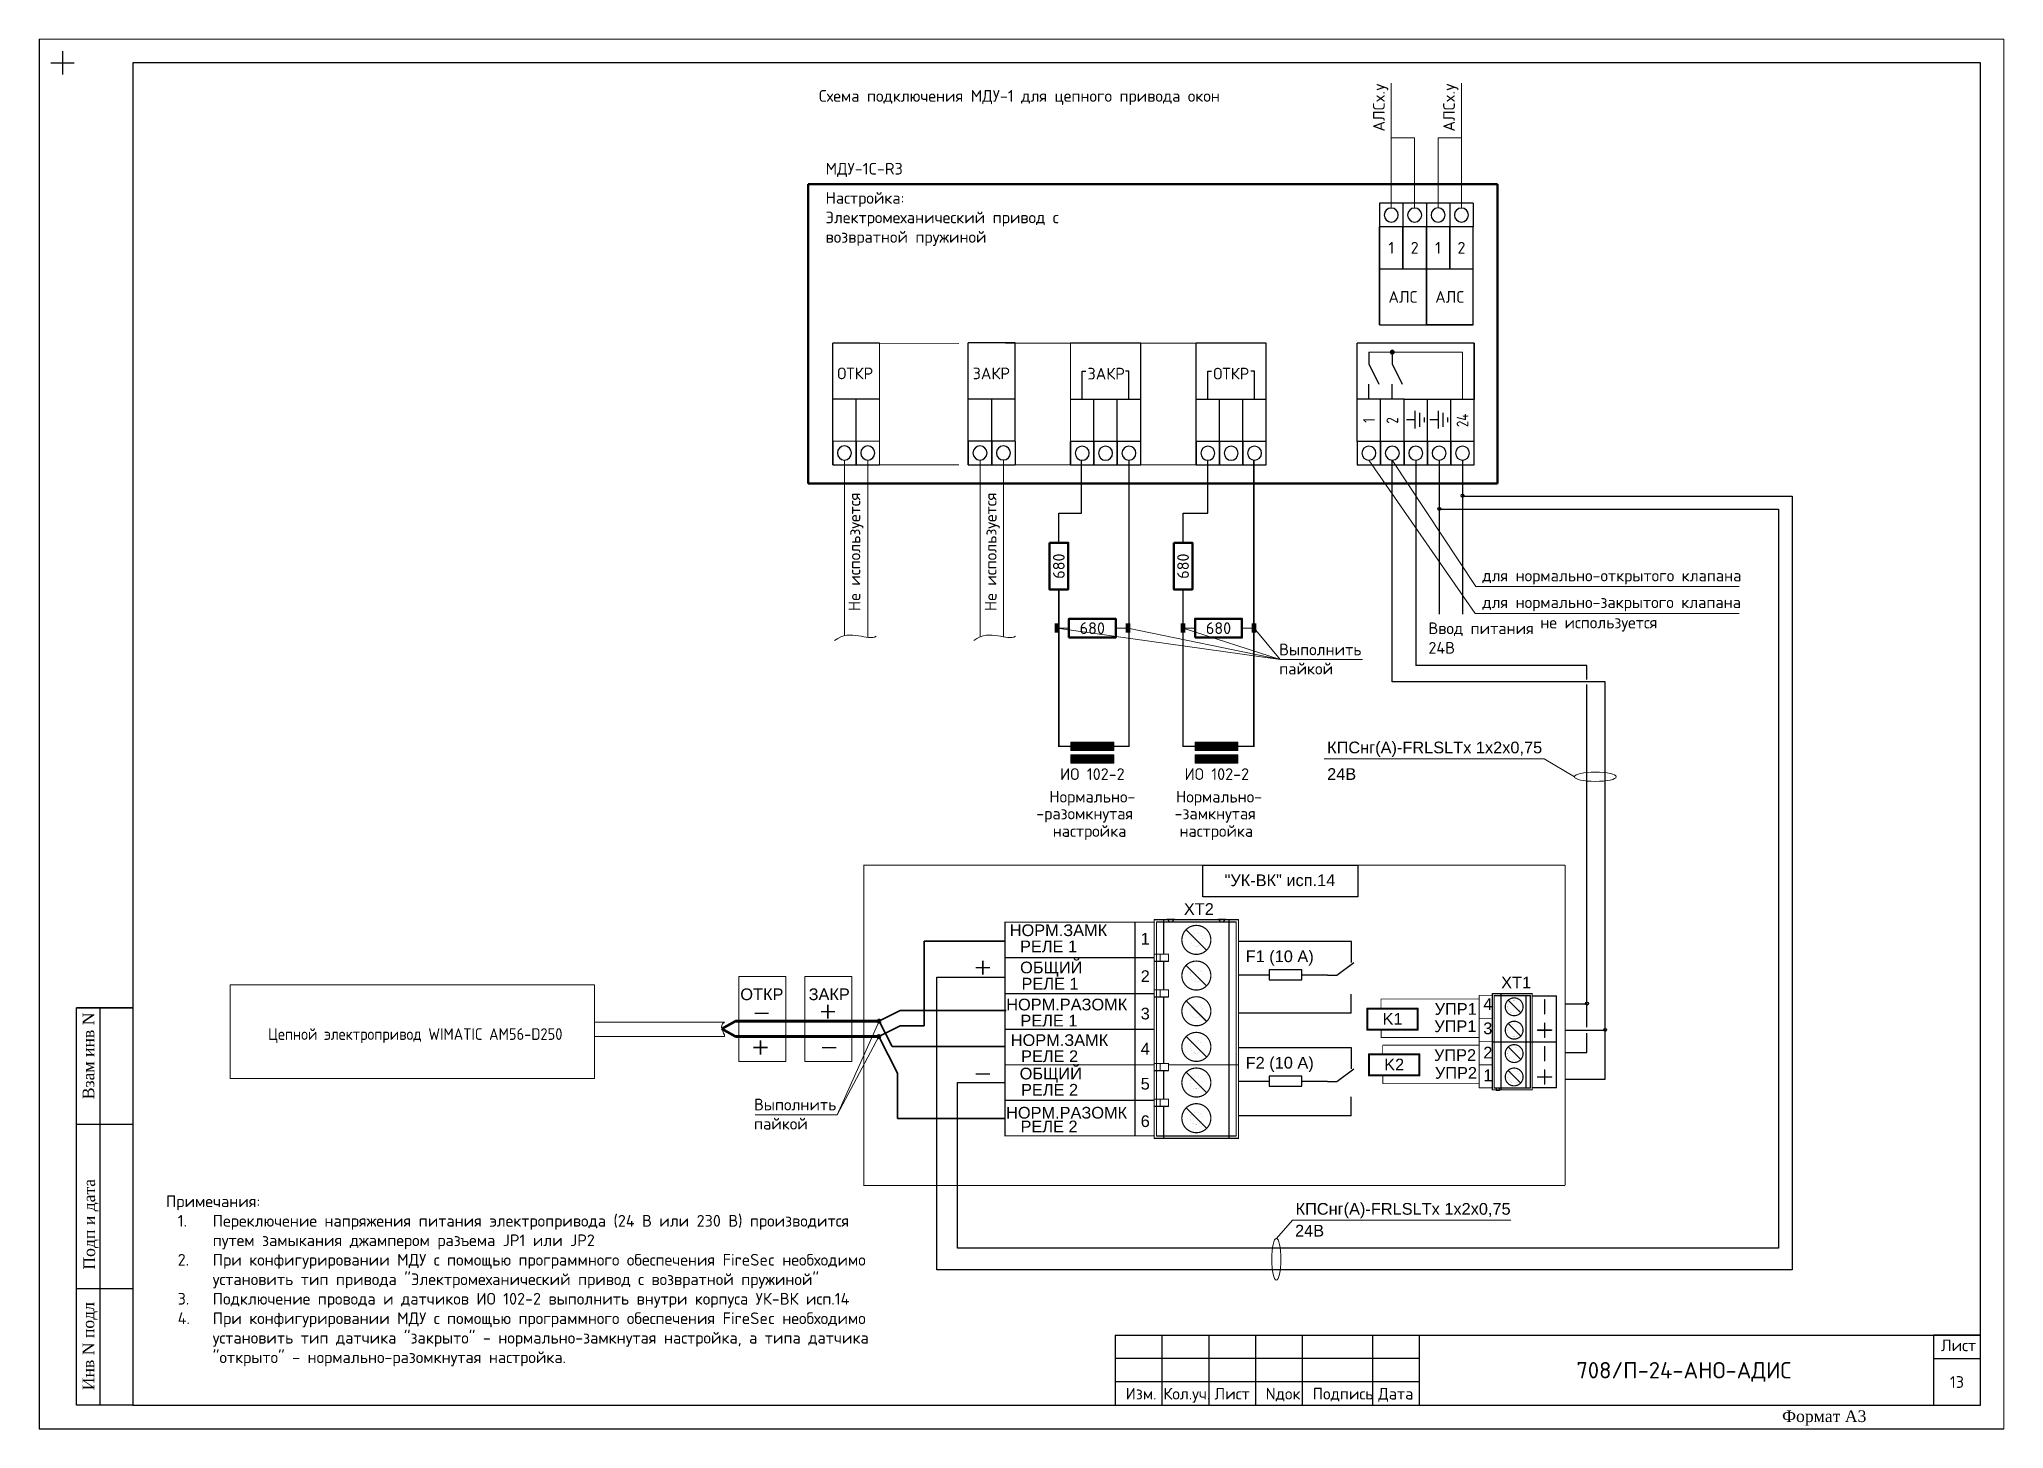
# Paper-space layout 'Сх2' of a CAD drawing. Header units: millimetres. Extents: x 1158 to 1578, y 856 to 1153.
# The model-space entities are those that its viewports show. They can reach past a viewport. Long polylines and large blocks are cut down to what shows.
import ezdxf
from ezdxf import colors
from ezdxf.entities.mleader import LeaderData, LeaderLine
from ezdxf.enums import TextEntityAlignment as Align
from ezdxf.math import Vec2, Vec3

# ---------------------------------------------------------------- set-up
doc = ezdxf.new("R2010")
doc.units = ezdxf.units.MM
doc.linetypes.add('Штриховая', pattern=[6, 2, -2, 2])
for name, color, linetype, lineweight in [('....ТЕКСТ', 7, 'Continuous', 15), ('1.АПС_текст', 7, 'Continuous', 15), ('RC-Выноски', 7, 'Continuous', 0), ('Основная сплош', 7, 'Continuous', 30), ('Примечания', 7, 'Continuous', 25), ('Схемы подключ', 7, 'Continuous', 15), ('Текст', 7, 'Continuous', 30)]:
    doc.layers.add(name, color=color, linetype=linetype, lineweight=lineweight)
doc.layers.add('Вспомог-я', color=123, linetype='Continuous', plot=False)
doc.layers.add('Основная', color=7, linetype='Continuous')
doc.layers.add('Штамп', color=7, linetype='Continuous', lineweight=25, true_color=0x000000)
doc.styles.add('ICOCPEUR', font='isocpeur.ttf', dxfattribs={"height": 250})
doc.styles.add('ISOCPEUR', font='isocpeur.ttf', dxfattribs={"height": 250})
doc.styles.get("Standard").update_dxf_attribs({"font": 'arial.ttf'})
doc.styles.add('TIMES', font='times.ttf')

psp = doc.layouts.new('Сх2')

msp = doc.modelspace()

# ---------------------------------------------------------------- texts
at = {"color": 7, "style": 'ISOCPEUR'}
for s, p in [('1', (326822.5, 49127.5)), ('2', (327322.5, 49128)), ('1', (327822.5, 49127.5)), ('2', (328322.5, 49128))]:
    msp.add_text(s, height=250, dxfattribs=at).set_placement(p, align=Align.MIDDLE_CENTER)
for p in [(327072.5, 48077.6), (328072.5, 48077.6)]:
    msp.add_text('АЛС', height=250, dxfattribs=at).set_placement(p, align=Align.MIDDLE)
for s, p in [('ОТКР', (314975.5, 46316.8)), ('ЗАКР', (317872.2, 46317.2)), ('ЗАКР', (320327.7, 46311.3)), ('ОТКР', (323015.7, 46312.2))]:
    msp.add_text(s, height=250, dxfattribs=at).set_placement(p)
at = {"color": 7, "style": 'ISOCPEUR', "width": 0.8}
for s, p in [('1', (326344.8, 45437.8)), ('2', (326844.8, 45437.8)), ('24', (328344.8, 45437.3))]:
    msp.add_text(s, height=250, rotation=90, dxfattribs=at).set_placement(p, align=Align.MIDDLE_CENTER)
for s, p in [('КПСнг(А)-FRLSLTx 1х2х0,75 ', (325451.2, 38446)), ('24В', (325451.2, 37878.5)), (' "УК-ВК" исп.14 ', (323161, 35607.3)), ('XT2', (322387.8, 34992.4)), ('XT1', (329171.8, 33422.5)), ('K1', (326636.9, 32644.1)), ('K2', (326670.7, 31668.8)), ('КПСнг(А)-FRLSLTx 1х2х0,75 ', (324776.7, 28583.5)), ('24В', (324764.9, 28116.9))]:
    msp.add_text(s, height=250).set_placement(p, align=Align.MIDDLE_LEFT)
for s, p in [('НОРМ.ЗАМК', (318665.3, 34414)), ('1', (321465, 34233)), ('РЕЛЕ 1', (318885.7, 34069.7)), ('ОБЩИЙ', (318887.2, 33618.4)), ('2', (321465, 33433)), ('ОТКР', (312904.7, 33044.9)), ('ЗАКР', (314366.2, 33044.9)), ('РЕЛЕ 1', (318916.8, 33272.3)), ('НОРМ.РАЗОМК', (318590.2, 32826.4)), ('3', (321465, 32633)), ('4', (328789.7, 32835.7)), ('РЕЛЕ 1', (318894, 32482)), ('3', (328789.7, 32317.3)), ('НОРМ.ЗАМК', (318687.2, 32065.5)), ('РЕЛЕ 2', (318907.6, 31721.2)), ('4', (321465, 31883)), ('2', (328789.7, 31798.9)), ('ОБЩИЙ', (318877.3, 31350.5)), ('1', (328789.7, 31312.9)), ('РЕЛЕ 2', (318906.9, 31004.4)), ('5', (321465, 31133)), ('НОРМ.РАЗОМК', (318587.5, 30513.5)), ('РЕЛЕ 2', (318896.2, 30219.8)), ('6', (321465, 30333))]:
    msp.add_text(s, height=250).set_placement(p)
for s, p in [('F1 (10 A)', (325164.6, 33982.1)), ('УПР1', (328649.8, 32856.6)), ('УПР1', (328642.4, 32487.1)), ('УПР2', (328636, 31870.8)), ('F2 (10 A)', (325164.6, 31707.2)), ('УПР2', (328655.4, 31490.7))]:
    msp.add_text(s, height=250).set_placement(p, align=Align.MIDDLE_RIGHT)
at = {"color": 7, "style": 'ISOCPEUR', "width": 0.9}
msp.add_text('Цепной электропривод WIMATIC AM56-D250', height=250, dxfattribs=at).set_placement((302808.7, 32194.8))
at = {"char_height": 250, "attachment_point": 7, "style": 'ISOCPEUR'}
for s, insert, width in [('МДУ-1C-R3', (314727.3, 50640.8), 732.526), ('Настройка:\\PЭлектромеханический привод с возвратной пружиной', (314727.3, 49166.8), 5176.954)]:
    msp.add_mtext(s, dxfattribs=dict(at, insert=insert, width=width))
at = {"layer": '1.АПС_текст', "style": 'ISOCPEUR'}
for p in [(319714.5, 42322.6), (322371.2, 42322.6)]:
    msp.add_text('680', height=250, rotation=90, dxfattribs=at).set_placement(p, align=Align.MIDDLE_CENTER)
for s, p in [('680', (320430.8, 40996.1)), ('680', (323128.4, 40996.1)), ('ИО 102-2', (320430.8, 37876.6)), ('ИО 102-2', (323092.3, 37876.6)), ('Нормально-', (320430.8, 37394.1)), ('Нормально-', (323139.8, 37394.1)), ('-разомкнутая', (320268.3, 37034.6)), ('-замкнутая', (323058.3, 37034.6)), ('настройка', (320372.8, 36660.6)), ('настройка', (323081.8, 36660.6))]:
    msp.add_text(s, height=250, dxfattribs=at).set_placement(p, align=Align.MIDDLE_CENTER)
at = {"layer": 'Схемы подключ', "style": 'ISOCPEUR'}
for p in [(326681.8, 52647.1), (328181.8, 52647.1)]:
    msp.add_text('АЛСx.y', height=250, rotation=90, dxfattribs=at).set_placement(p, align=Align.RIGHT)
at = {"layer": 'Схемы подключ', "color": 7, "style": 'ISOCPEUR'}
msp.add_text('Схема подключения МДУ-1 для цепного привода окон', height=250, dxfattribs=at).set_placement((314585.4, 52248.7))
at = {"layer": 'Схемы подключ', "lineweight": 0, "style": 'ISOCPEUR'}
for p in [(315469.4, 41359.9), (318382.4, 41359.9)]:
    msp.add_text('Не используется', height=250, rotation=90, dxfattribs=at).set_placement(p)
for s, p in [('Выполнить', (324426.1, 40416.1)), ('пайкой', (324426.1, 40006.6)), ('Выполнить', (313197.2, 30688.7)), ('пайкой', (313197.2, 30279.2))]:
    msp.add_text(s, height=250, dxfattribs=at).set_placement(p)
at = {"layer": 'Схемы подключ', "char_height": 250, "attachment_point": 1, "style": 'ISOCPEUR'}
for s, width, insert in [('для нормально-открытого клапана', 7548.5, (328768.3, 42246.6)), ('для нормально-закрытого клапана', 7548.5, (328768.3, 41675.6)), ('не используется', 7548.5, (330008.3, 41242.6)), ('Ввод питания 24В', 2631, (327616.4, 41118.5)), ('Примечания:\\P\\pi-750,l1000,t1000;1.^IПереключение напряжения питания электропривода (24 В или 230 В) производится путем замыкания джампером разъема JР1 или JР2\\P2.^IПри конфигурировании МДУ с помощью программного обеспечения FireSec необходимо установить тип привода "Электромеханический привод с возвратной пружиной"\\P3.^IПодключение провода и датчиков ИО 102-2 выполнить внутри корпуса УК-ВК исп.14\\P4.^IПри конфигурировании МДУ с помощью программного обеспечения FireSec необходимо установить тип датчика "закрыто" - нормально-замкнутая настройка, а типа датчика "открыто" - нормально-разомкнутая настройка.', 15552.68, (300624.9, 28870.1))]:
    msp.add_mtext_dynamic_manual_height_columns(s, width=width, gutter_width=1250, heights=[0], dxfattribs=dict(at, insert=insert))

# ---------------------------------------------------------------- blocks, each defined once
blk = doc.blocks.new('*U2739')
at = {"layer": 'Вспомог-я', "ltscale": 100}
for points in [[(493, 29450), (493, 28950)], [(243, 29200), (743, 29200)]]:
    blk.add_lwpolyline(points, dxfattribs=at)
at = {"layer": 'Основная сплош'}
for p, q in [((42000, 29700), (0, 29700)), ((0, 29700), (0, 0)), ((42000, 0), (42000, 29700)), ((2000, 29200), (2000, 500)), ((41500, 29200), (2000, 29200)), ((41500, 500), (41500, 29200)), ((793, 500), (793, 9000)), ((793, 6500), (793, 9000)), ((793, 9000), (1993, 9000)), ((1993, 9000), (793, 9000)), ((1293, 9000), (1293, 500)), ((1993, 6500), (793, 6500)), ((793, 500), (793, 3000)), ((793, 3000), (1993, 3000)), ((2000, 500), (793, 500)), ((2000, 500), (41500, 500)), ((0, 0), (42000, 0))]:
    blk.add_line(p, q, dxfattribs=at)
at = {"layer": 'Текст', "style": 'TIMES'}
for s, p in [('Взам инв N', (1176, 7044)), ('Подп и дата', (1193, 3400)), ('Инв N подл', (1174, 822))]:
    blk.add_text(s, height=250, rotation=90, dxfattribs=at).set_placement(p)
blk.add_text('Формат А3', height=250, dxfattribs=at).set_placement((37261, 143))
blk = doc.blocks.new('мал')
at = {"layer": 'Штамп'}
for p, q in [((23001, 2000), (23002, 500)), ((23001, 2000), (41501, 2000)), ((24002, 2000), (24002, 500)), ((25002, 2000), (25002, 500)), ((26002, 2000), (26002, 500)), ((27002, 2000), (27002, 500)), ((28502, 2000), (28502, 500)), ((29502, 2000), (29502, 500)), ((41501, 2000), (40501, 2000)), ((40501, 2000), (40501, 500)), ((29502, 1500), (23002, 1500)), ((40501, 1500), (41500, 1500)), ((29502, 1000), (23002, 1000))]:
    blk.add_line(p, q, dxfattribs=at)
at = {"style": 'ICOCPEUR'}
for tag, height, p in [('SHIFR', 350, (35162, 1250)), ('LIST', 250, (41000, 998))]:
    blk.add_attdef(tag, text='', height=height, dxfattribs=at).set_placement(p, align=Align.MIDDLE_CENTER)
at = {"layer": 'Штамп', "style": 'ICOCPEUR'}
for s, p in [('Лист', (40658, 1657)), ('Изм.', (23226, 624)), ('Кол.уч.', (24033, 624)), ('Лист', (25126, 624)), ('Nдок.', (26219, 624)), ('Подпись', (27226, 624)), ('Дата', (28626, 624))]:
    blk.add_text(s, height=250, dxfattribs=at).set_placement(p)

# ---------------------------------------------------------------- hatches: boundary and pattern name
h = msp.add_hatch(color=7)
h.paths.add_polyline_path([(326884, 46895.4), (326883.8, 46891.2), (326883.2, 46887.1), (326882.1, 46883), (326880.6, 46879.1), (326878.7, 46875.4), (326876.4, 46871.9), (326873.8, 46868.6), (326870.8, 46865.7), (326867.6, 46863), (326864, 46860.7), (326860.3, 46858.8), (326856.4, 46857.3), (326852.4, 46856.3), (326848.2, 46855.6), (326844, 46855.4), (326839.9, 46855.6), (326835.7, 46856.3), (326831.7, 46857.3), (326827.8, 46858.8), (326824, 46860.7), (326820.5, 46863), (326817.3, 46865.7), (326814.3, 46868.6), (326811.7, 46871.9), (326809.4, 46875.4), (326807.5, 46879.1), (326806, 46883), (326804.9, 46887.1), (326804.3, 46891.2), (326804, 46895.4), (326804.3, 46899.6), (326804.9, 46903.7), (326806, 46907.7), (326807.5, 46911.6), (326809.4, 46915.4), (326811.7, 46918.9), (326814.3, 46922.1), (326817.3, 46925.1), (326820.5, 46927.7), (326824, 46930), (326827.8, 46931.9), (326831.7, 46933.4), (326835.7, 46934.5), (326839.9, 46935.2), (326844, 46935.4), (326848.2, 46935.2), (326852.4, 46934.5), (326856.4, 46933.4), (326860.3, 46931.9), (326864, 46930), (326867.6, 46927.7), (326870.8, 46925.1), (326873.8, 46922.1), (326876.4, 46918.9), (326878.7, 46915.4), (326880.6, 46911.6), (326882.1, 46907.7), (326883.2, 46903.7), (326883.8, 46899.6)], flags=0)
h.paths.add_polyline_path([(326884, 46895.4), (326883.8, 46891.2), (326883.2, 46887.1), (326882.1, 46883), (326880.6, 46879.1), (326878.7, 46875.4), (326876.4, 46871.9), (326873.8, 46868.6), (326870.8, 46865.7), (326867.6, 46863), (326864, 46860.7), (326860.3, 46858.8), (326856.4, 46857.3), (326852.4, 46856.3), (326848.2, 46855.6), (326844, 46855.4), (326839.9, 46855.6), (326835.7, 46856.3), (326831.7, 46857.3), (326827.8, 46858.8), (326824, 46860.7), (326820.5, 46863), (326817.3, 46865.7), (326814.3, 46868.6), (326811.7, 46871.9), (326809.4, 46875.4), (326807.5, 46879.1), (326806, 46883), (326804.9, 46887.1), (326804.3, 46891.2), (326804, 46895.4), (326804.3, 46899.6), (326804.9, 46903.7), (326806, 46907.7), (326807.5, 46911.6), (326809.4, 46915.4), (326811.7, 46918.9), (326814.3, 46922.1), (326817.3, 46925.1), (326820.5, 46927.7), (326824, 46930), (326827.8, 46931.9), (326831.7, 46933.4), (326835.7, 46934.5), (326839.9, 46935.2), (326844, 46935.4), (326848.2, 46935.2), (326852.4, 46934.5), (326856.4, 46933.4), (326860.3, 46931.9), (326864, 46930), (326867.6, 46927.7), (326870.8, 46925.1), (326873.8, 46922.1), (326876.4, 46918.9), (326878.7, 46915.4), (326880.6, 46911.6), (326882.1, 46907.7), (326883.2, 46903.7), (326883.8, 46899.6)], flags=0)
h.paths.add_polyline_path([(326884, 46895.4), (326883.8, 46891.2), (326883.2, 46887.1), (326882.1, 46883), (326880.6, 46879.1), (326878.7, 46875.4), (326876.4, 46871.9), (326873.8, 46868.6), (326870.8, 46865.7), (326867.6, 46863), (326864, 46860.7), (326860.3, 46858.8), (326856.4, 46857.3), (326852.4, 46856.3), (326848.2, 46855.6), (326844, 46855.4), (326839.9, 46855.6), (326835.7, 46856.3), (326831.7, 46857.3), (326827.8, 46858.8), (326824, 46860.7), (326820.5, 46863), (326817.3, 46865.7), (326814.3, 46868.6), (326811.7, 46871.9), (326809.4, 46875.4), (326807.5, 46879.1), (326806, 46883), (326804.9, 46887.1), (326804.3, 46891.2), (326804, 46895.4), (326804.3, 46899.6), (326804.9, 46903.7), (326806, 46907.7), (326807.5, 46911.6), (326809.4, 46915.4), (326811.7, 46918.9), (326814.3, 46922.1), (326817.3, 46925.1), (326820.5, 46927.7), (326824, 46930), (326827.8, 46931.9), (326831.7, 46933.4), (326835.7, 46934.5), (326839.9, 46935.2), (326844, 46935.4), (326848.2, 46935.2), (326852.4, 46934.5), (326856.4, 46933.4), (326860.3, 46931.9), (326864, 46930), (326867.6, 46927.7), (326870.8, 46925.1), (326873.8, 46922.1), (326876.4, 46918.9), (326878.7, 46915.4), (326880.6, 46911.6), (326882.1, 46907.7), (326883.2, 46903.7), (326883.8, 46899.6)], flags=0)
at = {"layer": 'Схемы подключ', "lineweight": 25}
h = msp.add_hatch(color=256, dxfattribs=at)
h.dxf.hatch_style = 1
h.paths.add_polyline_path([(319723.7, 40900.4), (319723.7, 41100.1), (319684.5, 41100.1), (319674.3, 40900.1)])
h.paths.add_polyline_path([(319674.3, 40900.1), (319684.5, 41100.1), (319623.7, 41100.1), (319623.7, 40900.1)])
h = msp.add_hatch(color=256, dxfattribs=at)
h.dxf.hatch_style = 1
h.paths.add_polyline_path([(321240.1, 40899.5), (321240.1, 41099.2), (321200.9, 41099.2), (321190.7, 40899.2)])
h.paths.add_polyline_path([(321190.7, 40899.2), (321200.9, 41099.2), (321140.1, 41099.2), (321140.1, 40899.2)])
h = msp.add_hatch(color=256, dxfattribs=at)
h.dxf.hatch_style = 1
h.paths.add_polyline_path([(322421.2, 40900.4), (322421.2, 41100.1), (322382, 41100.1), (322371.8, 40900.1)])
h.paths.add_polyline_path([(322371.8, 40900.1), (322382, 41100.1), (322321.2, 41100.1), (322321.2, 40900.1)])
h = msp.add_hatch(color=256, dxfattribs=at)
h.dxf.hatch_style = 1
h.paths.add_polyline_path([(323937.7, 40899.5), (323937.7, 41099.2), (323898.5, 41099.2), (323888.3, 40899.2)])
h.paths.add_polyline_path([(323888.3, 40899.2), (323898.5, 41099.2), (323837.7, 41099.2), (323837.7, 40899.2)])
at = {"layer": 'Схемы подключ'}
h = msp.add_hatch(dxfattribs=at)
h.set_pattern_fill('ANSI31', color=256)
h.set_pattern_definition([(45, (-539140.54968, -802727.8462), (-0.088388347648, 0.088388347648), [])])
h.paths.add_polyline_path([(320888.1, 38379.1), (320888.1, 38557.1), (319970.6, 38557.1), (319970.6, 38379.1)])
h.paths.add_polyline_path([(320888.1, 38112.1), (320888.1, 38290.1), (319970.6, 38290.1), (319970.6, 38112.1)])
h = msp.add_hatch(dxfattribs=at)
h.set_pattern_fill('ANSI31', color=256)
h.set_pattern_definition([(45, (-536484.54968, -802727.8462), (-0.088388347648, 0.088388347648), [])])
h.paths.add_polyline_path([(323544.1, 38379.1), (323544.1, 38557.1), (322626.6, 38557.1), (322626.6, 38379.1)])
h.paths.add_polyline_path([(323544.1, 38112.1), (323544.1, 38290.1), (322626.6, 38290.1), (322626.6, 38112.1)])

# ---------------------------------------------------------------- linework, layer by layer
at = {"layer": '....ТЕКСТ', "lineweight": 15, "ltscale": 500}
for p, q in [((315129.7, 44590.1), (315129.7, 40834.8)), ((318032.1, 44591.2), (318032.1, 40811.2))]:
    msp.add_line(p, q, dxfattribs=at)
at = {"color": 7, "linetype": 'Continuous', "ltscale": 4}
for p, q in [((326572.5, 50078), (326572.5, 49577.8)), ((327072.5, 50078), (326572.5, 50078)), ((326572.5, 50077.8), (326572.5, 49577.5)), ((327572.5, 50078), (327072.5, 50078)), ((327072.5, 50078), (327072.5, 49577.8)), ((327572.5, 50077.8), (327072.5, 50077.8)), ((327072.5, 50077.8), (327072.5, 49577.5)), ((327572.5, 50078.3), (327572.5, 49578)), ((328072.5, 50078.3), (327572.5, 50078.3)), ((327572.5, 50078), (327572.5, 49577.8)), ((327572.5, 50077.8), (327572.5, 49577.5)), ((328072.5, 50078.3), (328072.5, 49578)), ((328572.5, 50078), (328072.5, 50078)), ((328072.5, 50078), (328072.5, 49577.8)), ((328572.5, 50078), (328572.5, 49577.8)), ((327072.5, 49577.8), (326572.5, 49577.8)), ((326572.5, 49577.8), (326572.5, 48677.8)), ((326572.5, 48677.5), (326572.5, 49577.5)), ((327572.5, 49577.8), (327072.5, 49577.8)), ((327072.5, 48677.8), (327072.5, 49577.8)), ((327572.5, 49577.5), (327072.5, 49577.5)), ((327072.5, 49577.5), (327072.5, 48677.5)), ((328072.5, 49578), (327572.5, 49578)), ((327572.5, 49578), (327572.5, 48678)), ((327572.5, 48677.8), (327572.5, 49577.8)), ((327572.5, 48677.5), (327572.5, 49577.5)), ((328072.5, 48678), (328072.5, 49578)), ((328572.5, 49577.8), (328072.5, 49577.8)), ((328072.5, 49577.8), (328072.5, 48677.8)), ((328572.5, 48677.8), (328572.5, 49577.8)), ((326572.5, 48677.8), (327072.5, 48677.8)), ((326572.5, 48677.8), (326572.5, 47477.8)), ((326572.5, 47477.8), (326572.5, 48677.5)), ((327072.5, 48677.5), (327572.5, 48677.5)), ((327572.5, 48678), (328072.5, 48678)), ((327572.5, 48678), (327572.5, 47478)), ((327572.5, 47478), (327572.5, 48677.8)), ((327572.5, 47477.8), (327572.5, 48677.5)), ((328072.5, 48677.8), (328572.5, 48677.8)), ((328572.5, 47478), (328572.5, 48677.8)), ((326572.5, 47477.8), (327572.5, 47477.8)), ((328572.5, 47478), (327572.5, 47477.8)), ((327572.5, 47478), (328572.5, 47478)), ((314879.7, 44990.9), (314879.5, 47091.8)), ((315879.7, 47091.9), (314879.7, 47091.8)), ((317779, 44991.6), (317779, 47092.3)), ((318779, 47092.3), (317779, 47092.2)), ((318779, 45892.9), (318779, 47093.4)), ((321464.4, 47087.6), (319964.4, 47087.5)), ((321465.5, 44486.6), (321464.4, 47087.6)), ((324149.9, 47087.6), (322649.9, 47087.5)), ((322651, 44986.4), (322649.9, 47087.5)), ((324150.1, 44986.7), (324149.9, 47087.6)), ((327094.8, 47088.6), (326094.8, 47088.5)), ((326094.8, 45888.4), (326094.8, 47088.5)), ((328594.8, 47087.8), (327094.8, 47087.7)), ((328594.8, 45887.5), (328594.8, 47087.8)), ((328594.8, 45887.3), (328594.8, 47087.8)), ((328594.8, 47087.8), (328594.8, 45887.4)), ((326344.8, 46894.8), (326344.8, 46643.4)), ((326344.8, 46643.4), (326558.8, 46210.4)), ((326843.8, 46895.6), (326843.8, 46643.6)), ((326843.8, 46643.6), (327057.8, 46210.6)), ((320214.4, 46489), (320292.3, 46489)), ((320214.4, 45888.8), (320214.4, 46489)), ((321214.4, 46489), (321136.5, 46489)), ((321214.4, 45888.8), (321214.4, 46489)), ((322899.9, 46487.6), (322977.8, 46487.6)), ((322899.9, 45887.3), (322899.9, 46487.6)), ((323899.9, 46487.6), (323822, 46487.6)), ((323899.9, 45887.3), (323899.9, 46487.6)), ((326344.8, 45888.2), (326344.8, 46210.4)), ((326843.8, 45888.4), (326843.8, 46210.6)), ((315379.7, 45891.5), (314879.7, 45891.5)), ((315379.7, 44991), (315379.7, 45891.7)), ((315879.7, 45891.7), (315379.7, 45891.7)), ((315379.7, 44990.8), (315379.7, 45891.5)), ((318279, 45891.9), (317779, 45891.9)), ((318779, 45892.1), (318279, 45892.1)), ((318279, 44991.3), (318279, 45892.1)), ((318279, 44991.1), (318279, 45891.9)), ((318779, 44993.3), (318779, 45894)), ((320464.4, 45887.1), (319964.4, 45887.1)), ((320464.4, 44986.4), (320464.4, 45887.3)), ((320964.4, 45887.1), (320464.4, 45887.1)), ((320464.4, 44986.4), (320464.4, 45887.1)), ((320464.4, 44986.2), (320464.4, 45887.1)), ((321464.4, 45887.3), (320964.4, 45887.3)), ((320964.4, 44986.6), (320964.4, 45887.3)), ((320964.4, 44986.4), (320964.4, 45887.1)), ((323149.9, 45887.1), (322649.9, 45887.1)), ((323149.9, 44986.4), (323149.9, 45887.3)), ((323649.9, 45887.1), (323149.9, 45887.1)), ((323149.9, 44986.2), (323149.9, 45887.1)), ((323149.9, 44986.4), (323149.9, 45887.1)), ((324149.9, 45887.3), (323649.9, 45887.3)), ((323649.9, 44986.6), (323649.9, 45887.3)), ((323649.9, 44986.4), (323649.9, 45887.1)), ((326094.8, 44987.2), (326094.8, 45888.4)), ((326594.8, 45888.2), (326094.8, 45888.2)), ((327094.8, 45888.4), (326594.8, 45888.4)), ((326594.8, 44987.6), (326594.8, 45888.4)), ((326594.8, 44987.4), (326594.8, 45888.2)), ((327094.8, 44987.7), (327094.8, 45888.6)), ((327594.8, 45887.3), (327094.8, 45887.3)), ((327594.8, 44986.6), (327594.8, 45887.5)), ((327594.8, 44986.6), (327594.8, 45887.3)), ((327594.8, 44986.4), (327594.8, 45887.3)), ((328094.8, 45887.3), (327594.8, 45887.3)), ((328094.8, 44986.8), (328094.8, 45887.5)), ((328594.8, 45887.5), (328094.8, 45887.5)), ((328094.8, 44986.6), (328094.8, 45887.3)), ((328594.8, 44986.9), (328594.8, 45887.8)), ((328594.8, 44986.8), (328594.8, 45887.7)), ((328594.8, 44986.7), (328594.8, 45887.6)), ((328594.8, 44986.8), (328594.8, 45887.5)), ((328594.8, 44986.8), (328594.8, 45887.5)), ((328594.8, 44986.7), (328594.8, 45887.5)), ((328594.8, 44986.6), (328594.8, 45887.5)), ((328594.8, 44986.7), (328594.8, 45887.4)), ((328594.8, 44986.6), (328594.8, 45887.3)), ((327334.8, 45451.8), (327147.8, 45451.8)), ((327334.8, 45261.8), (327334.8, 45641.8)), ((327434.8, 45301.8), (327434.8, 45601.8)), ((327534.8, 45401.8), (327534.8, 45501.8)), ((327834.8, 45451.8), (327647.8, 45451.8)), ((327834.8, 45261.8), (327834.8, 45641.8)), ((327934.8, 45301.8), (327934.8, 45601.8)), ((328034.8, 45401.8), (328034.8, 45501.8)), ((315379.7, 44990.2), (314879.7, 44989.9)), ((314879.7, 44490.1), (314879.7, 44990.1)), ((314879.7, 44989.9), (314879.7, 44490.1)), ((315879.7, 44990.2), (315379.7, 44989.9)), ((315379.7, 44490.1), (315379.7, 44990.1)), ((315379.7, 44989.9), (315379.7, 44490.1)), ((317779, 44991.4), (317779, 44491.5)), ((318279, 44990.6), (317779, 44990.3)), ((317779, 44490.4), (317779, 44990.4)), ((317779, 44990.3), (317779, 44490.4)), ((318779, 44990.6), (318279, 44990.3)), ((318279, 44490.4), (318279, 44990.4)), ((318279, 44990.3), (318279, 44490.4)), ((318779, 44989.5), (318779, 44490.4)), ((320464.4, 44986.7), (319964.4, 44986.4)), ((319964.4, 44486.6), (319964.4, 44986.5)), ((319964.4, 44986.4), (319964.4, 44486.6)), ((320964.4, 44986.7), (320464.4, 44986.4)), ((320464.4, 44486.6), (320464.4, 44986.5)), ((320464.4, 44986.4), (320464.4, 44486.6)), ((321464.4, 44986.7), (320964.4, 44986.4)), ((320964.4, 44486.6), (320964.4, 44986.5)), ((320964.4, 44986.4), (320964.4, 44486.6)), ((323149.9, 44986.7), (322649.9, 44986.4)), ((322649.9, 44486.6), (322649.9, 44986.5)), ((322649.9, 44986.4), (322649.9, 44486.6)), ((323649.9, 44986.7), (323149.9, 44986.4)), ((323149.9, 44486.6), (323149.9, 44986.5)), ((323149.9, 44986.4), (323149.9, 44486.6)), ((324149.9, 44986.7), (323649.9, 44986.4)), ((323649.9, 44486.6), (323649.9, 44986.5)), ((323649.9, 44986.4), (323649.9, 44486.6)), ((324149.9, 44486.6), (324149.9, 44986.5)), ((326594.8, 44986.9), (326094.8, 44986.6)), ((326094.8, 44986.6), (326094.8, 44486.8)), ((327094.8, 44986.9), (326594.8, 44986.6)), ((326594.8, 44486.8), (326594.8, 44986.7)), ((326594.8, 44986.6), (326594.8, 44486.8)), ((327594.8, 44986.9), (327094.8, 44986.6)), ((327094.8, 44486.8), (327094.8, 44986.7)), ((327094.8, 44986.6), (327094.8, 44486.8)), ((328094.8, 44986.9), (327594.8, 44986.6)), ((327594.8, 44486.8), (327594.8, 44986.7)), ((327594.8, 44986.6), (327594.8, 44486.8)), ((328594.8, 44986.9), (328094.8, 44986.6)), ((328094.8, 44486.8), (328094.8, 44986.7)), ((328094.8, 44986.6), (328094.8, 44486.8)), ((328594.8, 44486.8), (328594.8, 44986.7)), ((314879.7, 44490.1), (315379.7, 44490.1)), ((315379.7, 44490.1), (315879.7, 44490.1)), ((317779, 44490.4), (318279, 44490.4)), ((318279, 44490.4), (318779, 44490.4)), ((319964.4, 44486.6), (320464.4, 44486.6)), ((320464.4, 44486.6), (320964.4, 44486.6)), ((320964.4, 44486.6), (321464.4, 44486.6)), ((322649.9, 44486.6), (323149.9, 44486.6)), ((323149.9, 44486.6), (323649.9, 44486.6)), ((323649.9, 44486.6), (324149.9, 44486.6)), ((326094.8, 44486.8), (326594.8, 44486.8)), ((326594.8, 44486.8), (327094.8, 44486.8)), ((327094.8, 44486.8), (327594.8, 44486.8)), ((327594.8, 44486.8), (328094.8, 44486.8)), ((328094.8, 44486.8), (328594.8, 44486.8))]:
    msp.add_line(p, q, dxfattribs=at)
at = {"ltscale": 4}
for p, q in [((325970.9, 34300.5), (323556.7, 34300.5)), ((325970.6, 33848.3), (325970.9, 34300.5)), ((325661, 33579.4), (326024.1, 33848.3)), ((324208.3, 33579.8), (323556.7, 33579.8)), ((325456.5, 33579.4), (324908.3, 33579.8)), ((325456.5, 33579.4), (325661, 33579.4)), ((325966, 32766.3), (323556.7, 32766.3)), ((325966, 32766.3), (325966.2, 33172.9)), ((325970.9, 32025.7), (323556.7, 32025.7)), ((325970.6, 31573.5), (325970.9, 32025.7)), ((325661, 31304.6), (326024.1, 31573.5)), ((324208.3, 31305), (323556.7, 31305)), ((325456.5, 31304.6), (324908.3, 31305)), ((325456.5, 31304.6), (325661, 31304.6)), ((325966, 30570.4), (325966.2, 30976.9)), ((325966, 30570.4), (323556.7, 30570.4))]:
    msp.add_line(p, q, dxfattribs=at)
at = {"lineweight": 30, "ltscale": 4}
for p, q in [((331006, 32469), (331006.4, 33835.4)), ((331392.8, 31359.3), (331393.4, 33271.5)), ((330530.2, 32965.5), (331006.2, 32965.5)), ((330539.5, 32401.5), (331393.2, 32401.5)), ((331005.8, 31923.3), (331006, 32342.4)), ((330530.2, 31923.3), (331005.8, 31923.3)), ((330539.5, 31359.3), (331392.8, 31359.3))]:
    msp.add_line(p, q, dxfattribs=at)
at = {"color": 7, "linetype": 'Continuous', "const_width": 30}
for points in [[(321214.5, 44587.1), (321214.5, 38468.1), (320888.1, 38468.1)], [(323883.4, 44587.5), (323883.4, 38468.1), (323544.1, 38468.1)], [(319970.6, 38468.1), (319714.5, 38468.1), (319714.5, 41823)], [(322626.6, 38468.1), (322371.2, 38468.1), (322371.2, 41823)]]:
    msp.add_lwpolyline(points, dxfattribs=at)
at = {"lineweight": 50}
for points in [[(319514.5, 42822.2), (319914.5, 42822.2), (319914.5, 41823), (319514.5, 41823)], [(322171.2, 42822.2), (322571.2, 42822.2), (322571.2, 41823), (322171.2, 41823)], [(319931.2, 40796.1), (319931.2, 41196.1), (320930.4, 41196.1), (320930.4, 40796.1)], [(322628.8, 40796.1), (322628.8, 41196.1), (323628, 41196.1), (323628, 40796.1)]]:
    msp.add_lwpolyline(points, close=True, dxfattribs=at)
at = {"linetype": 'Continuous', "lineweight": 35, "const_width": 20}
msp.add_lwpolyline([(330539.5, 35933), (315547.9, 35933), (315547.9, 29083), (330539.5, 29083)], dxfattribs=at)
at = {"linetype": 'Continuous'}
for points, const_width in [([(318362.4, 35938, 1), (318362.4, 35928, 1)], 10), ([(318362.4, 35938, 1), (318362.4, 35928, 1)], 10), ([(327679.3, 35938, 1), (327679.3, 35928, 1)], 10), ([(327679.3, 35938, 1), (327679.3, 35928, 1)], 10), ([(318562.4, 34719.4, 1), (318562.4, 34706.7, 1)], 12.7), ([(318562.4, 34719.4, 1), (318562.4, 34706.7, 1)], 12.7), ([(321345, 34719.4, 1), (321345, 34706.7, 1)], 12.7), ([(321753.3, 34771.2, 1), (321753.3, 34758.5, 1)], 12.7), ([(321753.3, 34771.2, 1), (321753.3, 34758.5, 1)], 12.7), ([(321755, 34719.4, 1), (321755, 34706.7, 1)], 12.7), ([(321804.1, 34720.4, 1), (321804.1, 34707.7, 1)], 12.7), ([(321804.1, 34720.4, 1), (321804.1, 34707.7, 1)], 12.7), ([(321956.5, 34771.2, 1), (321956.5, 34758.5, 1)], 12.7), ([(321956.5, 34720.4, 1), (321956.5, 34707.7, 1)], 12.7), ([(322032.7, 34783.9, 1), (322032.7, 34771.2, 1)], 12.7), ([(322032.7, 34783.9, 1), (322032.7, 34771.2, 1)], 12.7), ([(322083.5, 34720.4, 1), (322083.5, 34707.7, 1)], 12.7), ([(322134.3, 34720.4, 1), (322134.3, 34707.7, 1)], 12.7), ([(322185.1, 34783.9, 1), (322185.1, 34771.2, 1)], 12.7), ([(322185.1, 34783.9, 1), (322185.1, 34771.2, 1)], 12.7), ([(322655, 34642.9, 1), (322655, 34023.1, 1)], 25.4), ([(322435.9, 34558.5, 1), (322435.9, 34545.8, 1)], 12.7), ([(322655, 34468, 1), (322655, 34198, 1)], 1), ([(322535, 34459.4, 1), (322535, 34446.7, 1)], 12.7), ([(322535, 34459.4, 1), (322535, 34446.7, 1)], 12.7), ([(322655, 34720.4, 1), (322655, 34707.7, 1)], 12.7), ([(322655, 34720.4, 1), (322655, 34707.7, 1)], 12.7), ([(323124.9, 34783.9, 1), (323124.9, 34771.2, 1)], 12.7), ([(323124.9, 34783.9, 1), (323124.9, 34771.2, 1)], 12.7), ([(323175.7, 34720.4, 1), (323175.7, 34707.7, 1)], 12.7), ([(323226.5, 34720.4, 1), (323226.5, 34707.7, 1)], 12.7), ([(323277.3, 34783.9, 1), (323277.3, 34771.2, 1)], 12.7), ([(323277.3, 34783.9, 1), (323277.3, 34771.2, 1)], 12.7), ([(323353.5, 34771.2, 1), (323353.5, 34758.5, 1)], 12.7), ([(323353.5, 34720.4, 1), (323353.5, 34707.7, 1)], 12.7), ([(323505.9, 34720.4, 1), (323505.9, 34707.7, 1)], 12.7), ([(323505.9, 34720.4, 1), (323505.9, 34707.7, 1)], 12.7), ([(323556.7, 34771.2, 1), (323556.7, 34758.5, 1)], 12.7), ([(323556.7, 34771.2, 1), (323556.7, 34758.5, 1)], 12.7), ([(321753.3, 34034.6, 1), (321753.3, 34021.9, 1)], 12.7), ([(321804.1, 34034.6, 1), (321804.1, 34021.9, 1)], 12.7), ([(321880.3, 34034.6, 1), (321880.3, 34021.9, 1)], 12.7), ([(321880.3, 34034.6, 1), (321880.3, 34021.9, 1)], 12.7), ([(321956.5, 34034.6, 1), (321956.5, 34021.9, 1)], 12.7), ([(321956.5, 34034.6, 1), (321956.5, 34021.9, 1)], 12.7), ([(322058.1, 34034.6, 1), (322058.1, 34021.9, 1)], 12.7), ([(322058.1, 34034.6, 1), (322058.1, 34021.9, 1)], 12.7), ([(322058.1, 34034.6, 1), (322058.1, 34021.9, 1)], 12.7), ([(322058.1, 34034.6, 1), (322058.1, 34021.9, 1)], 12.7), ([(322775, 34219.4, 1), (322775, 34206.7, 1)], 12.7), ([(322775, 34219.4, 1), (322775, 34206.7, 1)], 12.7), ([(322874.1, 34120.3, 1), (322874.1, 34107.6, 1)], 12.7), ([(318562.4, 33959.4, 1), (318562.4, 33946.7, 1)], 12.7), ([(321745, 33959.4, 1), (321745, 33946.7, 1)], 12.7), ([(321753.3, 33882.2, 1), (321753.3, 33869.5, 1)], 12.7), ([(321804.1, 33882.2, 1), (321804.1, 33869.5, 1)], 12.7), ([(321880.3, 33882.2, 1), (321880.3, 33869.5, 1)], 12.7), ([(321880.3, 33882.2, 1), (321880.3, 33869.5, 1)], 12.7), ([(321956.5, 33882.2, 1), (321956.5, 33869.5, 1)], 12.7), ([(321956.5, 33882.2, 1), (321956.5, 33869.5, 1)], 12.7), ([(322058.1, 33882.2, 1), (322058.1, 33869.5, 1)], 12.7), ([(322058.1, 33882.2, 1), (322058.1, 33869.5, 1)], 12.7), ([(322058.1, 33882.2, 1), (322058.1, 33869.5, 1)], 12.7), ([(322058.1, 33882.2, 1), (322058.1, 33869.5, 1)], 12.7), ([(322655, 33880.2, 1), (322655, 33260.4, 1)], 25.4), ([(322355, 33639.4, 1), (322355, 33626.7, 1)], 12.7), ([(322435.9, 33796.5, 1), (322435.9, 33783.8, 1)], 12.7), ([(322655, 33705.3, 1), (322655, 33435.3, 1)], 1), ([(318562.4, 33189.4, 1), (318562.4, 33176.7, 1)], 12.7), ([(321745, 33189.4, 1), (321745, 33176.7, 1)], 12.7), ([(321753.3, 33272.6, 1), (321753.3, 33259.9, 1)], 12.7), ([(321804.1, 33272.6, 1), (321804.1, 33259.9, 1)], 12.7), ([(321880.3, 33272.6, 1), (321880.3, 33259.9, 1)], 12.7), ([(321880.3, 33272.6, 1), (321880.3, 33259.9, 1)], 12.7), ([(321956.5, 33272.6, 1), (321956.5, 33259.9, 1)], 12.7), ([(321956.5, 33272.6, 1), (321956.5, 33259.9, 1)], 12.7), ([(322058.1, 33272.6, 1), (322058.1, 33259.9, 1)], 12.7), ([(322058.1, 33272.6, 1), (322058.1, 33259.9, 1)], 12.7), ([(322058.1, 33272.6, 1), (322058.1, 33259.9, 1)], 12.7), ([(322058.1, 33272.6, 1), (322058.1, 33259.9, 1)], 12.7), ([(322874.1, 33358.3, 1), (322874.1, 33345.6, 1)], 12.7), ([(328984.1, 33191.7, 1), (328984.1, 33179, 1)], 12.7), ([(328984.1, 33191.7, 1), (328984.1, 33179, 1)], 12.7), ([(329169.5, 33191.7, 1), (329169.5, 33179, 1)], 12.7), ([(329834.9, 33191.7, 1), (329834.9, 33179, 1)], 12.7), ([(329834.9, 33191.7, 1), (329834.9, 33179, 1)], 12.7), ([(321753.3, 33120.2, 1), (321753.3, 33107.5, 1)], 12.7), ([(321804.1, 33120.2, 1), (321804.1, 33107.5, 1)], 12.7), ([(321880.3, 33120.2, 1), (321880.3, 33107.5, 1)], 12.7), ([(321880.3, 33120.2, 1), (321880.3, 33107.5, 1)], 12.7), ([(321956.5, 33120.2, 1), (321956.5, 33107.5, 1)], 12.7), ([(321956.5, 33120.2, 1), (321956.5, 33107.5, 1)], 12.7), ([(322058.1, 33120.2, 1), (322058.1, 33107.5, 1)], 12.7), ([(322058.1, 33120.2, 1), (322058.1, 33107.5, 1)], 12.7), ([(322058.1, 33120.2, 1), (322058.1, 33107.5, 1)], 12.7), ([(322058.1, 33120.2, 1), (322058.1, 33107.5, 1)], 12.7), ([(322655, 33117.5, 1), (322655, 32497.7, 1)], 25.4), ([(322435.9, 33034.5, 1), (322435.9, 33021.8, 1)], 12.7), ([(322655, 32942.6, 1), (322655, 32672.6, 1)], 1), ([(326299.5, 32863, 1), (326322, 32863, 1)], 22.5), ([(326299.5, 32863, 1), (326322, 32863, 1)], 22.5), ([(327376.4, 32863, 1), (327398.9, 32863, 1)], 22.5), ([(327376.4, 32863, 1), (327398.9, 32863, 1)], 22.5), ([(329022.2, 33146.8, 1), (329022.2, 33134.1, 1)], 12.7), ([(329022.2, 33146.8, 1), (329022.2, 33134.1, 1)], 12.7), ([(329169.5, 33146.8, 1), (329169.5, 33134.1, 1)], 12.7), ([(329169.5, 33109.4, 1), (329169.5, 33096.7, 1)], 12.7), ([(329169.5, 32909.4, 1), (329169.5, 32896.7, 1)], 12.7), ([(329449.5, 32712.5, 1), (329449.5, 33093.5, 1)], 25.4), ([(329322.5, 33049.1, 1), (329322.5, 33036.4, 1)], 12.7), ([(329449.5, 32768.2, 1), (329449.5, 33038.2, 1)], 1.02), ([(329589.2, 32782.4, 1), (329589.2, 32769.7, 1)], 12.7), ([(329703.5, 33146.8, 1), (329703.5, 33134.1, 1)], 12.7), ([(329796.8, 33146.8, 1), (329796.8, 33134.1, 1)], 12.7), ([(329796.8, 33146.8, 1), (329796.8, 33134.1, 1)], 12.7), ([(329839.5, 33140.5, 1), (329839.5, 33125.5, 1)], 15), ([(330099.5, 33060.5, 1), (330099.5, 33045.5, 1)], 15), ([(330099.5, 32760.5, 1), (330099.5, 32745.5, 1)], 15), ([(330349.5, 33140.5, 1), (330349.5, 33125.5, 1)], 15), ([(330349.5, 33140.5, 1), (330349.5, 33125.5, 1)], 15), ([(318562.4, 32429.4, 1), (318562.4, 32416.7, 1)], 12.7), ([(321745, 32429.4, 1), (321745, 32416.7, 1)], 12.7), ([(322655, 32355.5, 1), (322655, 31735.7, 1)], 25.4), ([(322874.1, 32596.3, 1), (322874.1, 32583.6, 1)], 12.7), ([(326299.5, 32413, 1), (326322, 32413, 1)], 22.5), ([(326299.5, 32413, 1), (326322, 32413, 1)], 22.5), ([(327376.4, 32413, 1), (327398.9, 32413, 1)], 22.5), ([(327376.4, 32413, 1), (327398.9, 32413, 1)], 22.5), ([(329169.5, 32709.4, 1), (329169.5, 32696.7, 1)], 12.7), ([(329169.5, 32509.4, 1), (329169.5, 32496.7, 1)], 12.7), ([(329449.5, 32212.5, 1), (329449.5, 32593.5, 1)], 25.4), ([(329322.5, 32549.1, 1), (329322.5, 32536.4, 1)], 12.7), ([(329449.5, 32268, 1), (329449.5, 32538, 1)], 1.02), ([(329949.5, 32410.5, 1), (329949.5, 32395.5, 1)], 15), ([(330099.5, 32560.5, 1), (330099.5, 32545.5, 1)], 15), ([(330249.5, 32410.5, 1), (330249.5, 32395.5, 1)], 15), ([(322435.9, 32272.5, 1), (322435.9, 32259.8, 1)], 12.7), ([(322655, 32180.6, 1), (322655, 31910.6, 1)], 1), ([(328989.5, 32160.5, 1), (328989.5, 32145.5, 1)], 15), ([(329169.5, 32309.4, 1), (329169.5, 32296.7, 1)], 12.7), ([(329449.5, 31712.5, 1), (329449.5, 32093.5, 1)], 25.4), ([(329319.5, 32159.4, 1), (329319.5, 32146.7, 1)], 12.7), ([(329322.5, 32049.1, 1), (329322.5, 32036.4, 1)], 12.7), ([(329449.5, 31768.2, 1), (329449.5, 32038.2, 1)], 1.02), ([(329519.5, 32159.4, 1), (329519.5, 32146.7, 1)], 12.7), ([(329589.2, 32282.4, 1), (329589.2, 32269.7, 1)], 12.7), ([(329709.5, 32169.4, 1), (329709.5, 32156.7, 1)], 12.7), ([(330099.5, 32260.5, 1), (330099.5, 32245.5, 1)], 15), ([(330099.5, 32060.5, 1), (330099.5, 32045.5, 1)], 15), ([(330349.5, 32160.5, 1), (330349.5, 32145.5, 1)], 15), ([(321745, 31669.4, 1), (321745, 31656.7, 1)], 12.7), ([(321753.3, 31697.8, 1), (321753.3, 31685.1, 1)], 12.7), ([(321753.3, 31545.4, 1), (321753.3, 31532.7, 1)], 12.7), ([(321804.1, 31697.8, 1), (321804.1, 31685.1, 1)], 12.7), ([(321804.1, 31545.4, 1), (321804.1, 31532.7, 1)], 12.7), ([(321880.3, 31697.8, 1), (321880.3, 31685.1, 1)], 12.7), ([(321880.3, 31697.8, 1), (321880.3, 31685.1, 1)], 12.7), ([(321880.3, 31545.4, 1), (321880.3, 31532.7, 1)], 12.7), ([(321880.3, 31545.4, 1), (321880.3, 31532.7, 1)], 12.7), ([(321956.5, 31697.8, 1), (321956.5, 31685.1, 1)], 12.7), ([(321956.5, 31697.8, 1), (321956.5, 31685.1, 1)], 12.7), ([(321956.5, 31545.4, 1), (321956.5, 31532.7, 1)], 12.7), ([(321956.5, 31545.4, 1), (321956.5, 31532.7, 1)], 12.7), ([(322058.1, 31697.8, 1), (322058.1, 31685.1, 1)], 12.7), ([(322058.1, 31697.8, 1), (322058.1, 31685.1, 1)], 12.7), ([(322058.1, 31697.8, 1), (322058.1, 31685.1, 1)], 12.7), ([(322058.1, 31697.8, 1), (322058.1, 31685.1, 1)], 12.7), ([(322058.1, 31545.4, 1), (322058.1, 31532.7, 1)], 12.7), ([(322058.1, 31545.4, 1), (322058.1, 31532.7, 1)], 12.7), ([(322058.1, 31545.4, 1), (322058.1, 31532.7, 1)], 12.7), ([(322058.1, 31545.4, 1), (322058.1, 31532.7, 1)], 12.7), ([(322065, 31669.4, 1), (322065, 31656.7, 1)], 12.7), ([(322125, 31669.4, 1), (322125, 31656.7, 1)], 12.7), ([(322325, 31669.4, 1), (322325, 31656.7, 1)], 12.7), ([(322655, 31593.5, 1), (322655, 30973.7, 1)], 25.4), ([(322435.9, 31510.5, 1), (322435.9, 31497.8, 1)], 12.7), ([(322525, 31669.4, 1), (322525, 31656.7, 1)], 12.7), ([(322725, 31669.4, 1), (322725, 31656.7, 1)], 12.7), ([(322874.1, 31834.3, 1), (322874.1, 31821.6, 1)], 12.7), ([(322925, 31669.4, 1), (322925, 31656.7, 1)], 12.7), ([(323125, 31669.4, 1), (323125, 31656.7, 1)], 12.7), ([(323325, 31669.4, 1), (323325, 31656.7, 1)], 12.7), ([(323555, 31669.4, 1), (323555, 31656.7, 1)], 12.7), ([(326333.3, 31887.7, 1), (326355.8, 31887.7, 1)], 22.5), ([(326333.3, 31887.7, 1), (326355.8, 31887.7, 1)], 22.5), ([(327410.2, 31887.7, 1), (327432.7, 31887.7, 1)], 22.5), ([(327410.2, 31887.7, 1), (327432.7, 31887.7, 1)], 22.5), ([(329449.5, 31212.5, 1), (329449.5, 31593.5, 1)], 25.4), ([(329322.5, 31549.1, 1), (329322.5, 31536.4, 1)], 12.7), ([(329449.5, 31268, 1), (329449.5, 31538, 1)], 1.02), ([(329589.2, 31782.4, 1), (329589.2, 31769.7, 1)], 12.7), ([(330099.5, 31760.5, 1), (330099.5, 31745.5, 1)], 15), ([(330099.5, 31560.5, 1), (330099.5, 31545.5, 1)], 15), ([(322655, 31418.6, 1), (322655, 31148.6, 1)], 1), ([(326333.3, 31437.7, 1), (326355.8, 31437.7, 1)], 22.5), ([(326333.3, 31437.7, 1), (326355.8, 31437.7, 1)], 22.5), ([(327410.2, 31437.7, 1), (327432.7, 31437.7, 1)], 22.5), ([(327410.2, 31437.7, 1), (327432.7, 31437.7, 1)], 22.5), ([(328984.1, 31134, 1), (328984.1, 31121.3, 1)], 12.7), ([(328984.1, 31134, 1), (328984.1, 31121.3, 1)], 12.7), ([(329022.2, 31172.1, 1), (329022.2, 31159.4, 1)], 12.7), ([(329022.2, 31172.1, 1), (329022.2, 31159.4, 1)], 12.7), ([(329068.2, 31172.1, 1), (329068.2, 31159.4, 1)], 12.7), ([(329068.2, 31122.1, 1), (329068.2, 31109.4, 1)], 12.7), ([(329068.2, 31122.1, 1), (329068.2, 31109.4, 1)], 12.7), ([(329132.8, 31172.1, 1), (329132.8, 31159.4, 1)], 12.7), ([(329132.8, 31122.1, 1), (329132.8, 31109.4, 1)], 12.7), ([(329132.8, 31122.1, 1), (329132.8, 31109.4, 1)], 12.7), ([(329169.5, 31172.1, 1), (329169.5, 31159.4, 1)], 12.7), ([(329169.5, 31134, 1), (329169.5, 31121.3, 1)], 12.7), ([(329589.2, 31282.4, 1), (329589.2, 31269.7, 1)], 12.7), ([(329703.5, 31172.1, 1), (329703.5, 31159.4, 1)], 12.7), ([(329796.8, 31172.1, 1), (329796.8, 31159.4, 1)], 12.7), ([(329796.8, 31172.1, 1), (329796.8, 31159.4, 1)], 12.7), ([(329834.9, 31134, 1), (329834.9, 31121.3, 1)], 12.7), ([(329834.9, 31134, 1), (329834.9, 31121.3, 1)], 12.7), ([(329839.5, 31180.5, 1), (329839.5, 31165.5, 1)], 15), ([(329949.5, 31410.5, 1), (329949.5, 31395.5, 1)], 15), ([(330099.5, 31260.5, 1), (330099.5, 31245.5, 1)], 15), ([(330249.5, 31410.5, 1), (330249.5, 31395.5, 1)], 15), ([(330349.5, 31180.5, 1), (330349.5, 31165.5, 1)], 15), ([(330349.5, 31180.5, 1), (330349.5, 31165.5, 1)], 15), ([(318562.4, 30909.4, 1), (318562.4, 30896.7, 1)], 12.7), ([(321745, 30909.4, 1), (321745, 30896.7, 1)], 12.7), ([(321753.3, 30935.8, 1), (321753.3, 30923.1, 1)], 12.7), ([(321753.3, 30783.4, 1), (321753.3, 30770.7, 1)], 12.7), ([(321804.1, 30935.8, 1), (321804.1, 30923.1, 1)], 12.7), ([(321804.1, 30783.4, 1), (321804.1, 30770.7, 1)], 12.7), ([(321880.3, 30935.8, 1), (321880.3, 30923.1, 1)], 12.7), ([(321880.3, 30935.8, 1), (321880.3, 30923.1, 1)], 12.7), ([(321880.3, 30783.4, 1), (321880.3, 30770.7, 1)], 12.7), ([(321880.3, 30783.4, 1), (321880.3, 30770.7, 1)], 12.7), ([(321956.5, 30935.8, 1), (321956.5, 30923.1, 1)], 12.7), ([(321956.5, 30935.8, 1), (321956.5, 30923.1, 1)], 12.7), ([(321956.5, 30783.4, 1), (321956.5, 30770.7, 1)], 12.7), ([(321956.5, 30783.4, 1), (321956.5, 30770.7, 1)], 12.7), ([(322058.1, 30935.8, 1), (322058.1, 30923.1, 1)], 12.7), ([(322058.1, 30935.8, 1), (322058.1, 30923.1, 1)], 12.7), ([(322058.1, 30935.8, 1), (322058.1, 30923.1, 1)], 12.7), ([(322058.1, 30935.8, 1), (322058.1, 30923.1, 1)], 12.7), ([(322058.1, 30783.4, 1), (322058.1, 30770.7, 1)], 12.7), ([(322058.1, 30783.4, 1), (322058.1, 30770.7, 1)], 12.7), ([(322058.1, 30783.4, 1), (322058.1, 30770.7, 1)], 12.7), ([(322058.1, 30783.4, 1), (322058.1, 30770.7, 1)], 12.7), ([(322655, 30831.5, 1), (322655, 30211.7, 1)], 25.4), ([(322435.9, 30748.5, 1), (322435.9, 30735.8, 1)], 12.7), ([(322874.1, 31072.3, 1), (322874.1, 31059.6, 1)], 12.7), ([(322655, 30656.6, 1), (322655, 30386.6, 1)], 1), ([(322874.1, 30310.3, 1), (322874.1, 30297.6, 1)], 12.7), ([(318562.4, 30149.4, 1), (318562.4, 30136.7, 1)], 12.7), ([(318562.4, 30149.4, 1), (318562.4, 30136.7, 1)], 12.7), ([(321345, 30149.4, 1), (321345, 30136.7, 1)], 12.7), ([(321753.3, 30097.6, 1), (321753.3, 30084.9, 1)], 12.7), ([(321753.3, 30097.6, 1), (321753.3, 30084.9, 1)], 12.7), ([(321755, 30149.4, 1), (321755, 30136.7, 1)], 12.7), ([(321804.1, 30148.4, 1), (321804.1, 30135.7, 1)], 12.7), ([(321804.1, 30148.4, 1), (321804.1, 30135.7, 1)], 12.7), ([(321956.5, 30148.4, 1), (321956.5, 30135.7, 1)], 12.7), ([(321956.5, 30097.6, 1), (321956.5, 30084.9, 1)], 12.7), ([(323353.5, 30148.4, 1), (323353.5, 30135.7, 1)], 12.7), ([(323353.5, 30097.6, 1), (323353.5, 30084.9, 1)], 12.7), ([(323505.9, 30148.4, 1), (323505.9, 30135.7, 1)], 12.7), ([(323505.9, 30148.4, 1), (323505.9, 30135.7, 1)], 12.7), ([(323556.7, 30097.6, 1), (323556.7, 30084.9, 1)], 12.7), ([(323556.7, 30097.6, 1), (323556.7, 30084.9, 1)], 12.7)]:
    msp.add_lwpolyline(points, format="xyb", close=True, dxfattribs=dict(at, const_width=const_width))
for points in [[(322793.2, 35933), (326108.7, 35933), (326108.7, 35254.8), (322793.2, 35254.8)], [(324908.3, 33692.2), (324208.3, 33692.2), (324208.3, 33482.2), (324908.3, 33482.2)], [(324908.3, 31417.4), (324208.3, 31417.4), (324208.3, 31207.4), (324908.3, 31207.4)]]:
    msp.add_lwpolyline(points, close=True)
for points, const_width in [([(330539.5, 29083), (330539.5, 35933)], 20), ([(318562.4, 32053), (318562.4, 34713)], 25.4), ([(318562.4, 34713), (321755, 34713)], 25.4), ([(321345, 30143), (321345, 34713)], 25.4), ([(323556.7, 34764.8), (321753.3, 34764.8)], 25.4), ([(321753.3, 34764.8), (321753.3, 30091.2)], 25.4), ([(321804.1, 34714), (322655, 34714)], 25.4), ([(321804.1, 30142), (321804.1, 34714)], 25.4), ([(321956.5, 34028.2), (321956.5, 34764.8)], 25.4), ([(321956.5, 34028.2), (321956.5, 34714)], 25.4), ([(322032.7, 34777.5), (322083.5, 34714)], 25.4), ([(322032.7, 34777.5), (322185.1, 34777.5)], 25.4), ([(322185.1, 34777.5), (322134.3, 34714)], 25.4), ([(322435.9, 34552.1), (322874.1, 34113.9)], 25.4), ([(322655, 34714), (323505.9, 34714)], 25.4), ([(323124.9, 34777.5), (323175.7, 34714)], 25.4), ([(323124.9, 34777.5), (323277.3, 34777.5)], 25.4), ([(323277.3, 34777.5), (323226.5, 34714)], 25.4), ([(323353.5, 30091.2), (323353.5, 34764.8)], 25.4), ([(323353.5, 30142), (323353.5, 34714)], 25.4), ([(323505.9, 34714), (323505.9, 30142)], 25.4), ([(323556.7, 30091.2), (323556.7, 34764.8)], 25.4), ([(322058.1, 34028.2), (321753.3, 34028.2)], 25.4), ([(322058.1, 34028.2), (321804.1, 34028.2)], 25.4), ([(321880.3, 34028.2), (321880.3, 33875.8)], 25.4), ([(321880.3, 34028.2), (321880.3, 33875.8)], 25.4), ([(322058.1, 34028.2), (322058.1, 33875.8)], 25.4), ([(322058.1, 34028.2), (322058.1, 33875.8)], 25.4), ([(317940, 33739.7), (318240, 33739.7)], 30), ([(318090, 33589.7), (318090, 33889.7)], 30), ([(321745, 33953), (318562.4, 33953)], 25.4), ([(322058.1, 33875.8), (321753.3, 33875.8)], 25.4), ([(322058.1, 33875.8), (321804.1, 33875.8)], 25.4), ([(321956.5, 33266.2), (321956.5, 33875.8)], 25.4), ([(321956.5, 33266.2), (321956.5, 33875.8)], 25.4), ([(322874.1, 33351.9), (322435.9, 33790.1)], 25.4), ([(321745, 33183), (318562.4, 33183)], 25.4), ([(322058.1, 33266.2), (321753.3, 33266.2)], 25.4), ([(322058.1, 33266.2), (321804.1, 33266.2)], 25.4), ([(321880.3, 33266.2), (321880.3, 33113.8)], 25.4), ([(321880.3, 33266.2), (321880.3, 33113.8)], 25.4), ([(322058.1, 33266.2), (322058.1, 33113.8)], 25.4), ([(322058.1, 33266.2), (322058.1, 33113.8)], 25.4), ([(329834.9, 33185.3), (328984.1, 33185.3)], 25.4), ([(328984.1, 33185.3), (328984.1, 31127.6)], 25.4), ([(329169.5, 31127.6), (329169.5, 33185.3)], 25.4), ([(329834.9, 31127.6), (329834.9, 33185.3)], 25.4), ([(322058.1, 33113.8), (321753.3, 33113.8)], 25.4), ([(322058.1, 33113.8), (321804.1, 33113.8)], 25.4), ([(321956.5, 31691.4), (321956.5, 33113.8)], 25.4), ([(321956.5, 31691.4), (321956.5, 33113.8)], 25.4), ([(322435.9, 33028.1), (322874.1, 32589.9)], 25.4), ([(327387.7, 32863), (326299.5, 32863)], 45), ([(326310.8, 32863), (326310.8, 32413)], 45), ([(326599.1, 33068.8), (328692.5, 33068.8)], 20), ([(326604.6, 33068.8), (326604.6, 32863)], 16.5), ([(327387.7, 32863), (327387.7, 32413)], 45), ([(328701.4, 33146.8), (328977.6, 33146.8)], 16.5), ([(328701.4, 31170.4), (328701.4, 33146.8)], 16.5), ([(329796.8, 33140.4), (329022.2, 33140.4)], 25.4), ([(329022.2, 31165.7), (329022.2, 33140.4)], 25.4), ([(329169.5, 31165.7), (329169.5, 33140.4)], 25.4), ([(329589.2, 32776), (329322.5, 33042.7)], 25.4), ([(329703.5, 33140.4), (329703.5, 31165.7)], 25.4), ([(329796.8, 31165.7), (329796.8, 33140.4)], 25.4), ([(330349.5, 33133), (329839.5, 33133)], 30), ([(330099.5, 32753), (330099.5, 33053)], 30), ([(330349.5, 33133), (330349.5, 31173)], 30), ([(321745, 32423), (318562.4, 32423)], 25.4), ([(327387.7, 32413), (326310.8, 32413)], 45), ([(326607.3, 32413), (326607.3, 32247.8)], 16.5), ([(328971.1, 32654.3), (328701.4, 32654.3)], 16.5), ([(329589.2, 32276), (329322.5, 32542.7)], 25.4), ([(329949.5, 32403), (330249.5, 32403)], 30), ([(330099.5, 32253), (330099.5, 32553)], 30), ([(318562.4, 30143), (318562.4, 32053)], 25.4), ([(322435.9, 32266.1), (322874.1, 31827.9)], 25.4), ([(326599.1, 32247.8), (328692.5, 32247.8)], 20), ([(326638.3, 32080.4), (328692.5, 32080.4)], 20), ([(326638.3, 32080.4), (326638.3, 31887.7)], 16.5), ([(328971.1, 32155.3), (328701.4, 32155.3)], 16.5), ([(330349.5, 32153), (328989.5, 32153)], 30), ([(329589.2, 31776), (329322.5, 32042.7)], 25.4), ([(330099.5, 31753), (330099.5, 32053)], 30), ([(321745, 31663), (318562.4, 31663)], 25.4), ([(322058.1, 31691.4), (321753.3, 31691.4)], 25.4), ([(322058.1, 31539), (321753.3, 31539)], 25.4), ([(322058.1, 31691.4), (321804.1, 31691.4)], 25.4), ([(322058.1, 31539), (321804.1, 31539)], 25.4), ([(321880.3, 31691.4), (321880.3, 31539)], 25.4), ([(321880.3, 31691.4), (321880.3, 31539)], 25.4), ([(321956.5, 30929.4), (321956.5, 31539)], 25.4), ([(321956.5, 30929.4), (321956.5, 31539)], 25.4), ([(322058.1, 31691.4), (322058.1, 31539)], 25.4), ([(322058.1, 31691.4), (322058.1, 31539)], 25.4), ([(323555, 31663), (322065, 31663)], 25.4), ([(322435.9, 31504.1), (322874.1, 31065.9)], 25.4), ([(327421.4, 31887.7), (326333.3, 31887.7)], 45), ([(326344.5, 31887.7), (326344.5, 31437.7)], 45), ([(327421.4, 31887.7), (327421.4, 31437.7)], 45), ([(328971.1, 31662.8), (328701.4, 31662.8)], 16.5), ([(329589.2, 31276), (329322.5, 31542.7)], 25.4), ([(330099.5, 31253), (330099.5, 31553)], 30), ([(317940, 31468.2), (318240, 31468.2)], 30), ([(327421.4, 31437.7), (326344.5, 31437.7)], 45), ([(326641, 31259.4), (328692.5, 31259.4)], 20), ([(326641, 31437.7), (326641, 31259.4)], 16.5), ([(328971.1, 31170.4), (328701.4, 31170.4)], 16.5), ([(328984.1, 31127.6), (329834.9, 31127.6)], 25.4), ([(329796.8, 31165.7), (329022.2, 31165.7)], 25.4), ([(329068.2, 31165.7), (329068.2, 31115.7)], 25.4), ([(329068.2, 31115.7), (329132.8, 31115.7)], 25.4), ([(329132.8, 31115.7), (329132.8, 31165.7)], 25.4), ([(330349.5, 31173), (329839.5, 31173)], 30), ([(329949.5, 31403), (330249.5, 31403)], 30), ([(321745, 30903), (318562.4, 30903)], 25.4), ([(322058.1, 30929.4), (321753.3, 30929.4)], 25.4), ([(322058.1, 30777), (321753.3, 30777)], 25.4), ([(322058.1, 30929.4), (321804.1, 30929.4)], 25.4), ([(322058.1, 30777), (321804.1, 30777)], 25.4), ([(321880.3, 30929.4), (321880.3, 30777)], 25.4), ([(321880.3, 30929.4), (321880.3, 30777)], 25.4), ([(321956.5, 30091.2), (321956.5, 30777)], 25.4), ([(321956.5, 30142), (321956.5, 30777)], 25.4), ([(322058.1, 30929.4), (322058.1, 30777)], 25.4), ([(322058.1, 30929.4), (322058.1, 30777)], 25.4), ([(322435.9, 30742.1), (322874.1, 30303.9)], 25.4), ([(321755, 30143), (318562.4, 30143)], 25.4), ([(321753.3, 30091.2), (323556.7, 30091.2)], 25.4), ([(323505.9, 30142), (321804.1, 30142)], 25.4)]:
    msp.add_lwpolyline(points, dxfattribs=dict(at, const_width=const_width))
at = {"color": 3, "linetype": 'Continuous', "const_width": 30}
msp.add_lwpolyline([(313209, 32761.8), (313509, 32761.8)], dxfattribs=at)
at = {"color": 5, "linetype": 'Continuous', "const_width": 30}
for points in [[(314626.3, 32800.2), (314926.3, 32800.2)], [(314776.3, 32650.2), (314776.3, 32950.2)]]:
    msp.add_lwpolyline(points, dxfattribs=at)
at = {"color": 4, "linetype": 'Continuous', "const_width": 30}
for points in [[(313186.4, 32032.8), (313486.4, 32032.8)], [(313336.4, 31882.8), (313336.4, 32182.8)]]:
    msp.add_lwpolyline(points, dxfattribs=at)
at = {"color": 6, "linetype": 'Continuous', "const_width": 30}
msp.add_lwpolyline([(314654.2, 32029.4), (314954.2, 32029.4)], dxfattribs=at)
at = {"lineweight": 30}
for centre in [(328347.3, 43827.8), (327847.3, 43544.7), (331008.6, 32972.1), (331395.6, 32408.1)]:
    msp.add_circle(centre, 31.6, dxfattribs=at)
at = {"color": 7, "linetype": 'Continuous'}
for centre, radius, start, end in [((326822.5, 49827.9), 150, 0, 180), ((326822.5, 49827.9), 150, 180, 0), ((327322.5, 49827.6), 150, 0, 180), ((327322.5, 49827.6), 150, 180, 0), ((327822.5, 49828.1), 150, 0, 180), ((327822.5, 49828.1), 150, 180, 0), ((328322.5, 49827.9), 150, 0, 180), ((328322.5, 49827.9), 150, 180, 0), ((326844, 46895.4), 40, 0, 180), ((326844, 46895.4), 40, 180, 0), ((315129.7, 44740.8), 150, 0, 180), ((315129.7, 44740.8), 150, 180, 0), ((315629.7, 44741), 150, 0, 180), ((315629.7, 44741), 150, 180, 0), ((318029, 44741.1), 150, 0, 180), ((318029, 44741.1), 150, 180, 0), ((318529, 44741.3), 150, 0, 180), ((318529, 44741.3), 150, 180, 0), ((320214.4, 44736.4), 150, 0, 180), ((320214.4, 44736.4), 150, 180, 0), ((320714.4, 44736.4), 150, 0, 180), ((320714.4, 44736.4), 150, 180, 0), ((321214.4, 44736.6), 150, 0, 180), ((321214.4, 44736.6), 150, 180, 0), ((322899.9, 44736.4), 150, 0, 180), ((322899.9, 44736.4), 150, 180, 0), ((323399.9, 44736.4), 150, 0, 180), ((323399.9, 44736.4), 150, 180, 0), ((323899.9, 44736.6), 150, 0, 180), ((323899.9, 44736.6), 150, 180, 0), ((326344.8, 44737.4), 150, 0, 180), ((326344.8, 44737.4), 150, 180, 0), ((326844.8, 44737.6), 150, 0, 180), ((326844.8, 44737.6), 150, 180, 0), ((327344.8, 44736.6), 150, 0, 180), ((327344.8, 44736.6), 150, 180, 0), ((327844.8, 44736.6), 150, 0, 180), ((327844.8, 44736.6), 150, 180, 0), ((328344.8, 44736.8), 150, 0, 180), ((328344.8, 44736.8), 150, 180, 0)]:
    msp.add_arc(centre, radius, start, end, dxfattribs=at)
at = {"layer": 'Схемы подключ'}
for p, q in [((326822.5, 52647.1), (326822.5, 49977.9)), ((328322.5, 49978.1), (328322.5, 52647.1)), ((327322.5, 51477.9), (326822.5, 51477.9)), ((327322.5, 49977.9), (327322.5, 51477.9)), ((328322.5, 51478.1), (327822.5, 51478.1)), ((327822.5, 51478.1), (327822.5, 49978.1)), ((315879.7, 47091.9), (315879.7, 44490.1)), ((319964.4, 44986.5), (319964.4, 47087.5)), ((326344.8, 46894.8), (328344.8, 46894.8)), ((328344.8, 46894.8), (328344.8, 45887.5)), ((315629.7, 44591), (315629.7, 40798.5)), ((318532.1, 44591), (318532.1, 40810.9)), ((328613.5, 41313.1), (326344.8, 44587.4)), ((326844.8, 44587.6), (328627.1, 41884.1)), ((334257.8, 41884.1), (328627.1, 41884.1)), ((334257.8, 41313.1), (328613.5, 41313.1)), ((319931.2, 40996.1), (319673.7, 40996.1)), ((324449.8, 40324.1), (319673.7, 40996.1)), ((320930.4, 40996.1), (321190.1, 40995.2)), ((324449.8, 40324.1), (321190.1, 40995.2)), ((322628.8, 40996.1), (322371.2, 40996.1)), ((324449.8, 40324.1), (322371.2, 40996.1)), ((323628, 40996.1), (323887.7, 40995.2)), ((324449.8, 40324.1), (323887.7, 40995.2)), ((326206.4, 40324.1), (324449.8, 40324.1)), ((325385.3, 38204.8), (330089.3, 38204.8)), ((330738.6, 37821.3), (330089.3, 38204.8)), ((309789.6, 32574.5), (312569.6, 32574.5)), ((315872.9, 32597.1), (314977.4, 30596.7)), ((309789.6, 32271), (312569.6, 32271)), ((314977.4, 30596.7), (315865.4, 32265.4)), ((314977.4, 30596.7), (313220.9, 30596.7)), ((324365, 27953.4), (324710.7, 28342.4)), ((324710.7, 28342.4), (329379.2, 28342.4))]:
    msp.add_line(p, q, dxfattribs=at)
at = {"layer": 'Схемы подключ', "linetype": 'Штриховая', "ltscale": 1000}
for p, q in [((317577.5, 47084.9), (315879.7, 47091.9)), ((324149.9, 47088), (318577.5, 47087.5)), ((322649.9, 47087.5), (321452.3, 47087.6)), ((317577.5, 44490.1), (315879.7, 44490.1)), ((320667.9, 44486.6), (318779, 44490.4)), ((322649.9, 44486.6), (321452.3, 44486.6))]:
    msp.add_line(p, q, dxfattribs=at)
at = {"layer": 'Схемы подключ', "lineweight": 30}
for p, q in [((320202.3, 43452.6), (320202.3, 44586.4)), ((322899.9, 43452.6), (322899.9, 44586.4)), ((326841.8, 39845.9), (326841.8, 44587.4)), ((327344.8, 44586.6), (327344.8, 40199.9)), ((327844.9, 44586.6), (327844.9, 41296.6)), ((328344.9, 44586.8), (328344.9, 41296.6)), ((328344.9, 43821.2), (335396.4, 43821.2)), ((335396.4, 43821.2), (335396.4, 27281.5)), ((319714.5, 43452.6), (320202.3, 43452.6)), ((319714.5, 42822.2), (319714.5, 43452.6)), ((322371.2, 42822.2), (322371.2, 43452.6)), ((322371.2, 43452.6), (322899.9, 43452.6)), ((327844.9, 43538), (335098.9, 43538)), ((335098.9, 43538), (335098.9, 27740.3)), ((331006.4, 40199.9), (327344.8, 40199.9)), ((331006.4, 39901.7), (331006.4, 40199.9)), ((331392.9, 39845.9), (326841.8, 39845.9)), ((331006.4, 33835.4), (331006.4, 39792.7)), ((331392.9, 33271.4), (331392.9, 39845.9)), ((317105.4, 27281.5), (317105.4, 33534.2)), ((317105.4, 33534.2), (318564.4, 33534.2)), ((317545.9, 27740.3), (317545.9, 31281.5)), ((317545.9, 31281.5), (318557.4, 31281.5)), ((335098.9, 27740.3), (317545.9, 27740.3)), ((335396.4, 27281.5), (317105.4, 27281.5))]:
    msp.add_line(p, q, dxfattribs=at)
at = {"layer": 'Схемы подключ', "color": 4, "lineweight": 35}
for p, q in [((318562.4, 34305.1), (316833.4, 34305.1)), ((316833.4, 34305.1), (316833.4, 32494.7)), ((316319.2, 32494.7), (315865.4, 32265.4)), ((316319.2, 32494.7), (316833.4, 32494.7))]:
    msp.add_line(p, q, dxfattribs=at)
at = {"layer": 'Схемы подключ', "color": 5, "lineweight": 35}
for p, q in [((316319.7, 32826.4), (315865.9, 32597.1)), ((318590.2, 32826.4), (316319.7, 32826.4))]:
    msp.add_line(p, q, dxfattribs=at)
at = {"layer": 'Схемы подключ', "lineweight": 60}
for p, q in [((312511, 32431.2), (312803.9, 32597.1)), ((312803.9, 32597.1), (315872.4, 32597.1))]:
    msp.add_line(p, q, dxfattribs=at)
at = {"layer": 'Схемы подключ', "color": 1, "lineweight": 60}
for p, q in [((312511, 32431.2), (312803.9, 32265.4)), ((312803.9, 32265.4), (315865.4, 32265.4))]:
    msp.add_line(p, q, dxfattribs=at)
at = {"layer": 'Схемы подключ', "color": 3, "lineweight": 35}
for p, q in [((316151.8, 32053), (315872.9, 32597.1)), ((318562.4, 32053), (316151.8, 32053))]:
    msp.add_line(p, q, dxfattribs=at)
at = {"layer": 'Схемы подключ', "color": 6, "lineweight": 35}
for p, q in [((316267, 31482.9), (315865.9, 32265.4)), ((316267, 30513.5), (316267, 31482.9)), ((318558.5, 30513.5), (316267, 30513.5))]:
    msp.add_line(p, q, dxfattribs=at)
at = {"layer": 'Схемы подключ', "lineweight": 50}
for points in [[(329096.8, 50488.6), (314355.3, 50488.6)], [(314355.3, 44085.8), (314355.3, 50488.6)], [(329096.8, 44085.8), (329096.8, 50488.6)], [(314355.3, 44085.8), (329096.8, 44085.8)]]:
    msp.add_lwpolyline(points, dxfattribs=at)
at = {"layer": 'Схемы подключ'}
for points in [[(319970.6, 38557.1), (320888.1, 38557.1), (320888.1, 38379.1), (319970.6, 38379.1)], [(319970.6, 38290.1), (320888.1, 38290.1), (320888.1, 38112.1), (319970.6, 38112.1)], [(322626.6, 38557.1), (323544.1, 38557.1), (323544.1, 38379.1), (322626.6, 38379.1)], [(322626.6, 38290.1), (323544.1, 38290.1), (323544.1, 38112.1), (322626.6, 38112.1)], [(301998.9, 33373.5), (309789.6, 33373.5), (309789.6, 31366.8), (301998.9, 31366.8)], [(312871.1, 33547.8), (313877.9, 33547.8), (313877.9, 31733.1), (312871.1, 31733.1)], [(314280.6, 33547.8), (315287.4, 33547.8), (315287.4, 31733.1), (314280.6, 31733.1)]]:
    msp.add_lwpolyline(points, close=True, dxfattribs=at)
at = {"layer": 'Схемы подключ', "lineweight": 60}
msp.add_circle((315872.9, 32597.1), 23, dxfattribs=at)
at = {"layer": 'Схемы подключ', "color": 1, "lineweight": 60}
msp.add_circle((315865.4, 32265.4), 23, dxfattribs=at)
at = {"layer": 'Схемы подключ'}
for centre, major_axis in [((331186.1, 37819.8), (447.5, 0)), ((324365, 27505.9), (0, 447.5))]:
    msp.add_ellipse(centre, major_axis=major_axis, ratio=0.2201117, dxfattribs=at)
for points in [[(314920.6, 40735.4), (315276.9, 41002.4), (315629.7, 40702), (315811.4, 40824.9)], [(317898.1, 40735.4), (318254.4, 41002.4), (318607.2, 40702), (318788.9, 40824.9)], [(312569.6, 32574.5), (312420, 32493.9), (312569.3, 32354), (312569.6, 32271)]]:
    msp.add_open_spline(points, degree=3, dxfattribs=at)

# ---------------------------------------------------------------- block references
at = {"layer": 'Основная', "ltscale": 100}
msp.add_blockref('*U2739', (297916.8, 23883.8), dxfattribs=at)
at = {"layer": 'Примечания', "ltscale": 100}
msp.add_blockref('мал', (297916.8, 23883.8), dxfattribs=at).add_auto_attribs({'SHIFR': '708/П-24-АНО-АДИС', 'LIST': '13'})

msp.set_redraw_order([(e.dxf.handle, doc.entitydb.next_handle()) for e in msp.query("TEXT MTEXT ATTDEF DIMENSION ARC_DIMENSION")])  # texts and dimensions are drawn at this point

# ---------------------------------------------------------------- leaders
at = {"layer": 'RC-Выноски', "linetype": 'Continuous', "ltscale": 15}
ml = msp.add_multileader_mtext('Standard', dxfattribs=at)
ml.set_content('Оборудование по разделу\\P708/П-24-АНО-АПС ', color=256, style='ICOCPEUR')
ml.set_leader_properties()
ml.build(insert=Vec2(0, 0))
ml.multileader.update_dxf_attribs({"has_text_frame": 1, "text_left_attachment_type": 6, "text_right_attachment_type": 6, "dogleg_length": 2, "arrow_head_size": 400, "scale": 100})
ctx = ml.context
ctx.base_point, ctx.scale, ctx.char_height, ctx.arrow_head_size, ctx.landing_gap_size, ctx.plane_origin = Vec3(-57083.2, 53277.5), 100, 250, 400, 100, Vec3(-593344.8, 18370.6)
ctx.left_attachment, ctx.right_attachment = 6, 6
notes = []
notes.append((ctx, [(0, (1, 1, 0), (-57283.2, 53277.5), (1, 0), 200, [(1, [(-60986.9, 50407.5), (-60026.2, 51803.4)], 0, [])])]))
ctx.mtext.insert, ctx.mtext.width, ctx.mtext.flow_direction = Vec3(-56983.2, 53577.5), 6966.32, 5
ml = msp.add_multileader_mtext('Standard', dxfattribs=at)
ml.set_content('Оборудование по разделу\\P708/П-24-АНО-АПС ', color=256, style='ICOCPEUR')
ml.set_leader_properties()
ml.build(insert=Vec2(0, 0))
ml.multileader.update_dxf_attribs({"has_text_frame": 1, "text_left_attachment_type": 6, "text_right_attachment_type": 6, "dogleg_length": 2, "arrow_head_size": 400, "scale": 100})
ctx = ml.context
ctx.base_point, ctx.scale, ctx.char_height, ctx.arrow_head_size, ctx.landing_gap_size, ctx.plane_origin = Vec3(-11806.1, 49358.3), 100, 250, 400, 100, Vec3(-548067.8, 15371.6)
ctx.left_attachment, ctx.right_attachment = 6, 6
notes.append((ctx, [(0, (1, 1, 0), (-12006.1, 49358.3), (1, 0), 200, [(1, [(-17314.1, 51436.1), (-15052.5, 51686.1)], 0, [])])]))
ctx.mtext.insert, ctx.mtext.width, ctx.mtext.flow_direction = Vec3(-11706.1, 49658.3), 6966.32, 5
for ctx, leaders in notes:
    for number, flags, end, landing, length, lines in leaders:
        leader = LeaderData()
        leader.index, (leader.has_last_leader_line, leader.has_dogleg_vector, leader.attachment_direction) = number, flags
        leader.last_leader_point, leader.dogleg_vector, leader.dogleg_length = Vec3(end), Vec3(landing), length
        for number, points, colour, breaks in lines:
            line = LeaderLine()
            line.index, line.vertices, line.color, line.breaks = number, Vec3.list(points), colors.encode_raw_color(colour), breaks
            leader.lines.append(line)
        ctx.leaders.append(leader)

# ---------------------------------------------------------------- viewports
at = {"layer": 'Defpoints'}
psp.add_viewport(center=(1367.81, 1004.82), size=(420, 297), view_center_point=(318916.76, 38733.77), view_height=29700, dxfattribs=at)

doc.saveas('drawing.dxf')
